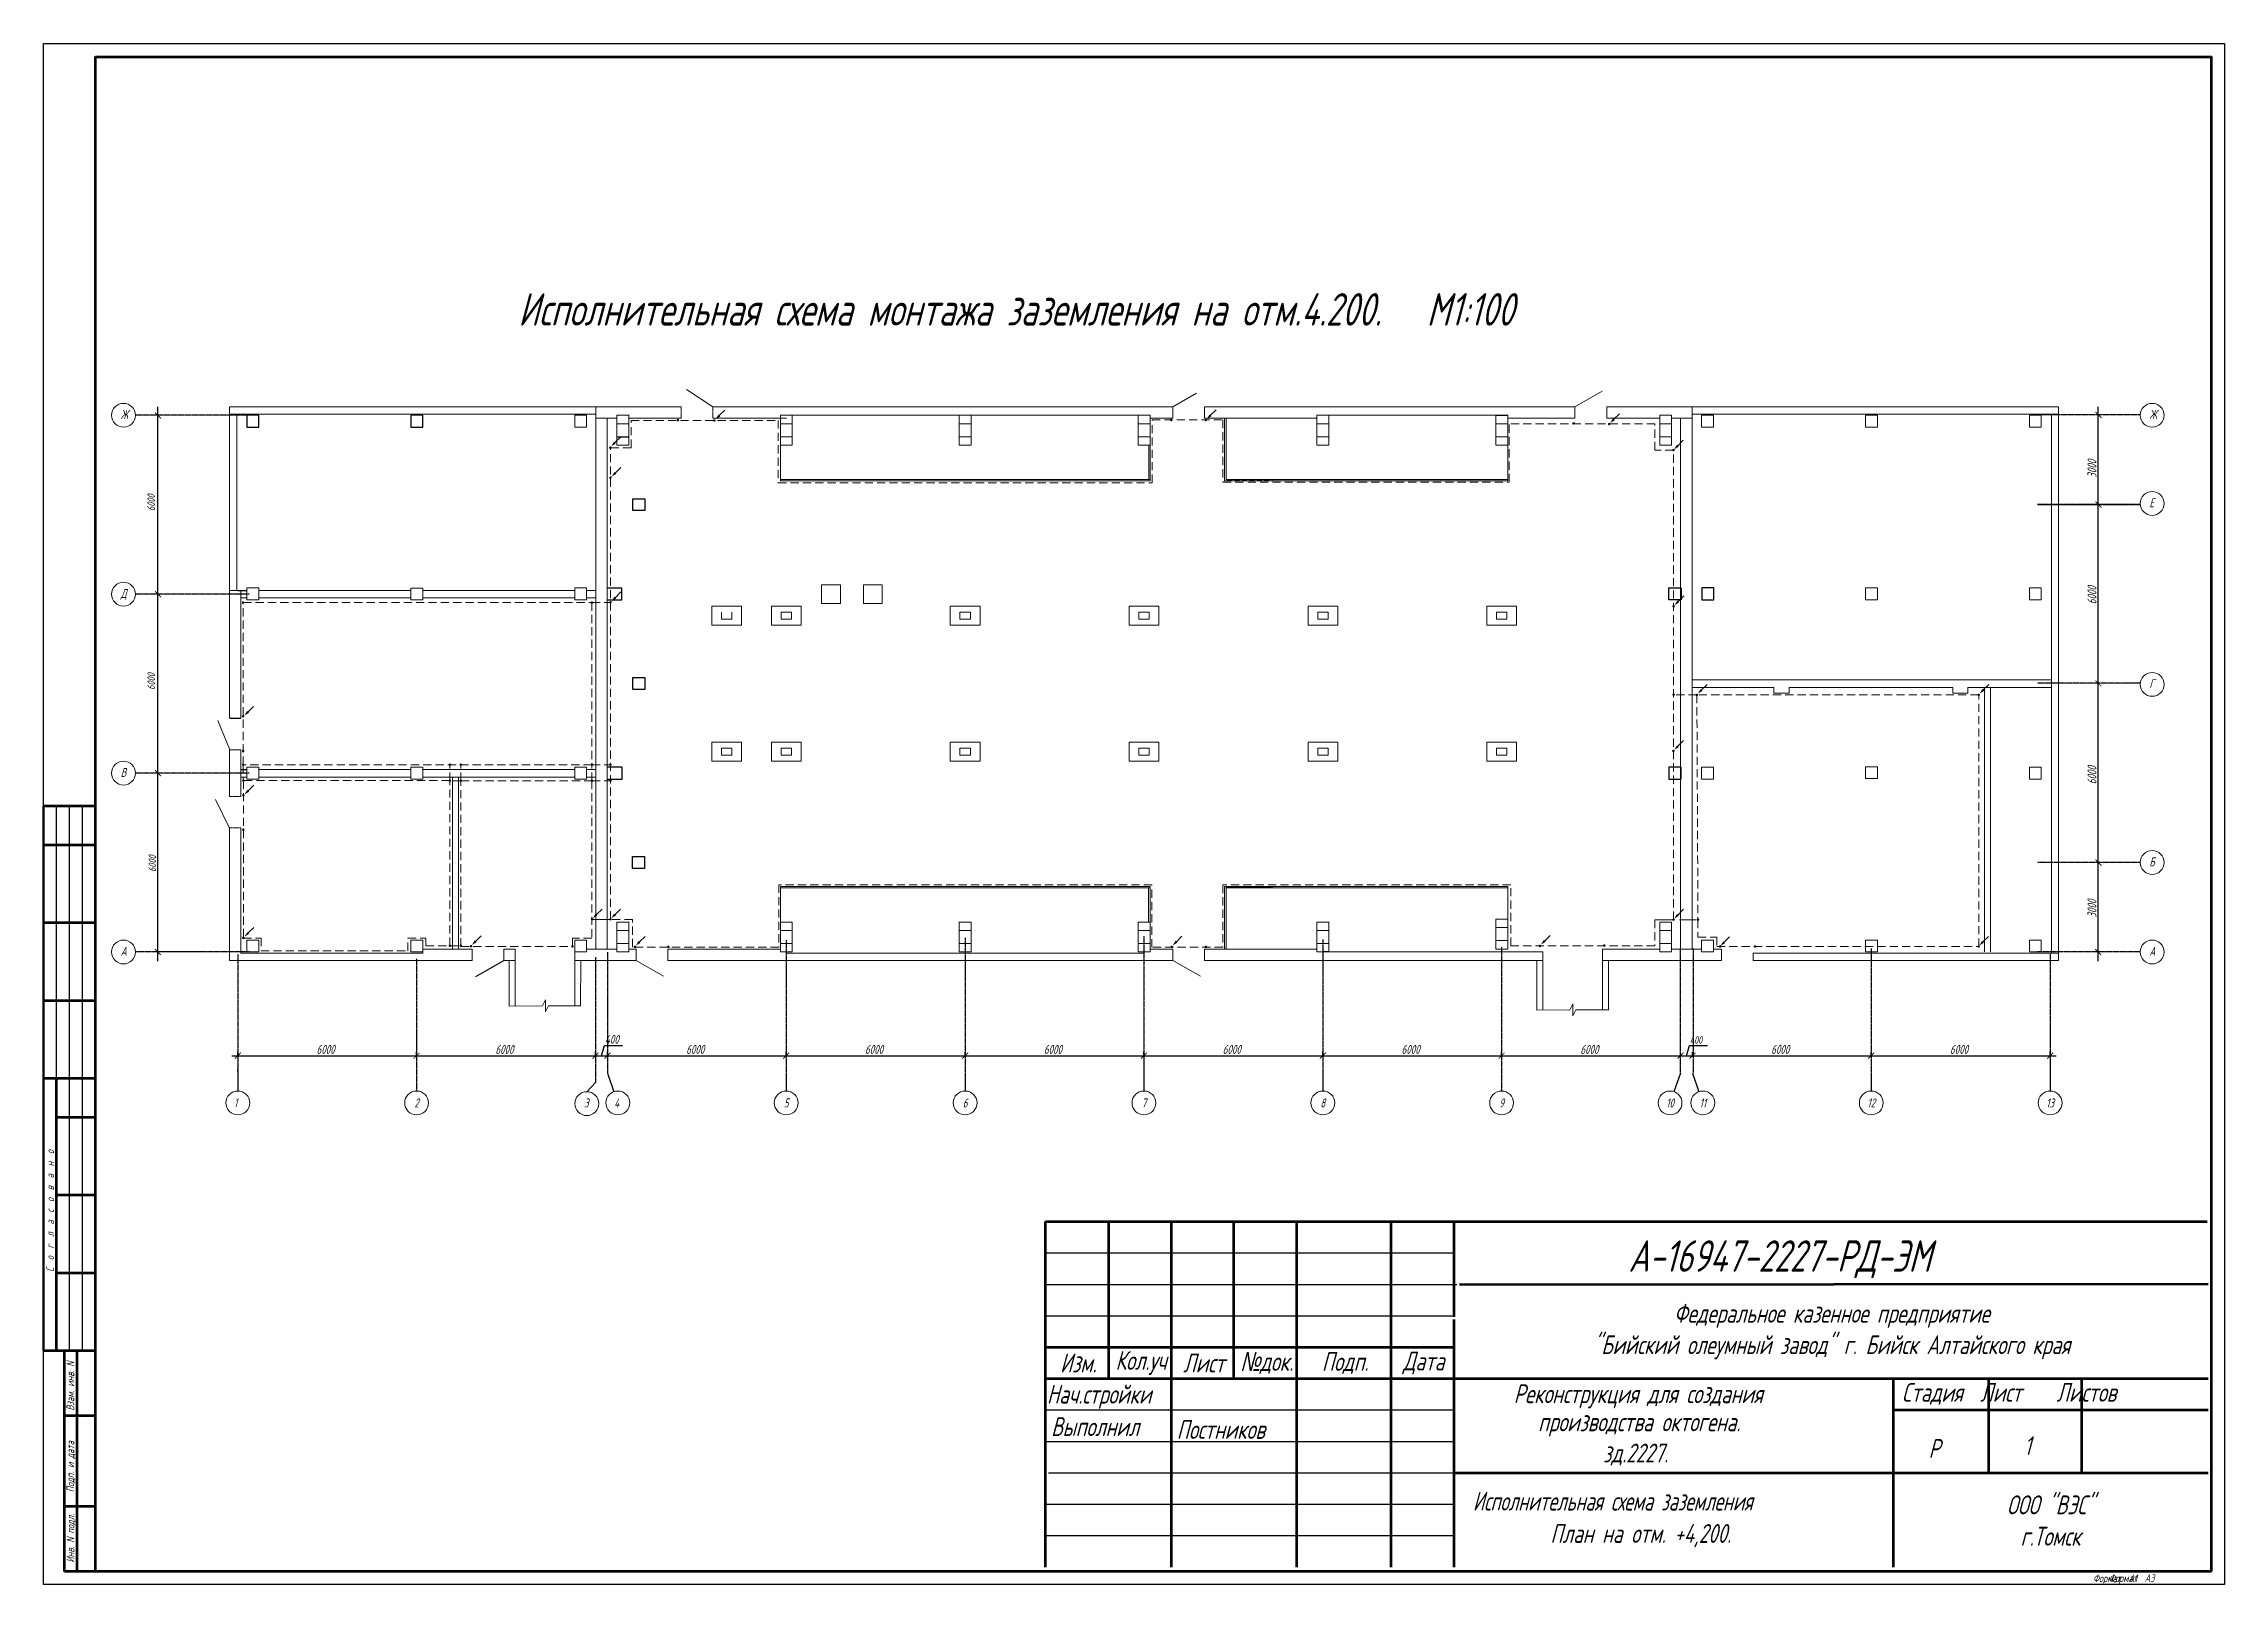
# Model space of a CAD drawing. Header units: millimetres. Extents: x -14296 to 10264, y -13087 to -5602.
# Drawn here: x -7106 to -6265, y -8761 to -8167 of the extents above; entities that cross this region are included whole.
import ezdxf
from ezdxf.enums import TextEntityAlignment as Align

# ---------------------------------------------------------------- set-up
doc = ezdxf.new("R2010")
doc.units = ezdxf.units.MM
for name, pattern in [('CENTER2', [1.125, 0.75, -0.125, 0.125, -0.125]), ('DURCHG', [0]), ('gost6', [12, 8, -1.5, 1, -1.5]), ('HIDDEN', [9.525, 6.35, -3.175]), ('HIDDEN2', [4.7625, 3.175, -1.5875])]:
    doc.linetypes.add(name, pattern=pattern)
for name, color, linetype, lineweight in [('1', 4, 'Continuous', 15), ('Заземление (Сущ)', 6, 'gost6', 25), ('зд осн', 7, 'Continuous', 30), ('КаБель силовой (Вновь)', 1, 'Continuous', 15), ('основной', 3, 'Continuous', 15), ('стена', 7, 'Continuous', 18), ('строит', 7, 'Continuous', 30), ('Строительный', 251, 'Continuous', 13), ('Текст', 7, 'Continuous', 20)]:
    doc.layers.add(name, color=color, linetype=linetype, lineweight=lineweight)
for name, color, linetype in [('osnovnoy shtamp', 7, 'Continuous'), ('НОВЫЙ', 7, 'Continuous'), ('орудован', 7, 'Continuous'), ('Размеры', 5, 'Continuous')]:
    doc.layers.add(name, color=color, linetype=linetype)
doc.styles.add('GOST 2.304', font='CS_Gost2304.shx', dxfattribs={"width": 0.9, "height": 300})
doc.styles.add('Simplex', font='simplex.shx', dxfattribs={"width": 0.7, "oblique": 15})
doc.linetypes.add('ограждение1', pattern='A,0.25,-0.1,[133,ltypeshp.shx,S=0.1,R=0,X=-0.1,Y=0],-0.1,1', length=1.45)

msp = doc.modelspace()

# ---------------------------------------------------------------- texts
at = {"color": 0, "lineweight": 20, "style": 'Simplex', "oblique": 15, "width": 0.7}
for s, p in [('Ж', (-7076.27998, -8311.50777)), ('Ж', (-6293.94864, -8311.50777)), ('Е', (-6293.94864, -8345.4816)), ('Д', (-7076.27998, -8380.479)), ('Г', (-6293.94864, -8415.24959)), ('В', (-7076.27998, -8449.45023)), ('Б', (-6293.94864, -8483.92839)), ('А', (-7076.27998, -8518.42146)), ('А', (-6293.94864, -8518.42146)), ('3', (-6897.62132, -8576.89188)), ('4', (-6885.98268, -8576.89188))]:
    msp.add_text(s, height=3.44856, dxfattribs=at).set_placement(p)
for s, height, p in [('1', 3.44856, (-7031.98079, -8575.06317)), ('2', 3.44856, (-6962.16654, -8575.1448)), ('5', 3.44856, (-6819.62599, -8575.1448)), ('6', 3.44856, (-6750.65476, -8575.1448)), ('7', 3.44856, (-6681.68353, -8575.1448)), ('8', 3.44856, (-6612.7123, -8575.1448)), ('9', 3.44856, (-6543.74107, -8575.1448)), ('10', 3.448562, (-6478.79316, -8575.1448)), ('11', 3.448562, (-6466.14843, -8575.1448)), ('12', 3.448562, (-6401.20052, -8575.1448)), ('13', 3.448562, (-6332.22929, -8575.1448))]:
    msp.add_text(s, height=height, dxfattribs=at).set_placement(p, align=Align.MIDDLE_CENTER)
at = {"color": 0, "lineweight": 20, "ltscale": 0.02, "style": 'Simplex', "oblique": 15, "width": 0.7}
msp.add_text('С  о  г  л  а  с  о  в  а  н  о', height=3, rotation=90, dxfattribs=at).set_placement((-7102.01202, -8640.27427))
at = {"lineweight": 35, "style": 'Simplex', "oblique": 15, "width": 0.7}
msp.add_text('А-16947-2227-РД-ЭМ', height=12.1072839, dxfattribs=at).set_placement((-6436.51284, -8640.221), align=Align.CENTER)
at = {"color": 0, "lineweight": 20, "ltscale": 0.02, "style": 'Simplex', "oblique": 15, "width": 0.7}
for s, p in [('Взам. инв. N', (-7094.21307, -8684.3296)), ('Подп. и дата', (-7094.21307, -8715.39294)), ('Инв. N подл.', (-7094.16083, -8742.99655))]:
    msp.add_text(s, height=3, rotation=90, dxfattribs=at).set_placement(p, align=Align.CENTER)
at = {"lineweight": 20, "style": 'Simplex', "oblique": 15}
for s, height, width, p in [('Реконструкция для создания', 7.2643703, 0.7, (-6539.08587, -8690.898)), ('Стадия  Лист    Листов', 7.2643703, 0.7, (-6389.37758, -8690.34606)), ('производства октогена.', 7.2643703, 0.7, (-6529.67493, -8701.75124)), ('1', 7.26437, 0.7, (-6342.26376, -8710.90817)), ('зд.2227.', 7.26437, 0.7, (-6504.63102, -8713.76459)), ('Р', 7.26437, 0.7, (-6379.08225, -8711.97838)), ('Исполнительная схема заземления', 7.2643703, 0.65, (-6554.81835, -8732.30003)), ('План на отм. +4,200.', 7.2643703, 0.7, (-6524.94383, -8744.76636))]:
    msp.add_text(s, height=height, dxfattribs=dict(at, width=width)).set_placement(p)
at = {"color": 0, "lineweight": 20, "style": 'Simplex', "oblique": 15, "width": 0.7}
for s, p in [('Формат  А1', (-6307.16083, -8759.94196)), ('Формат  А3', (-6300.75298, -8759.8561))]:
    msp.add_text(s, height=3, dxfattribs=at).set_placement(p, align=Align.CENTER)
at = {"color": 0, "lineweight": 20, "char_height": 2.873801, "attachment_point": 5, "rotation": 90, "style": 'Simplex'}
for insert in [(-7064.54501, -8343.7491), (-7064.54501, -8412.69731), (-7064.10671, -8482.92341)]:
    msp.add_mtext('6000', dxfattribs=dict(at, insert=insert))
at = {"layer": 'Размеры', "color": 0, "lineweight": 20, "style": 'Simplex', "oblique": 15, "width": 0.7}
for s, p in [('3000', (-6314.36875, -8334.1248)), ('6000', (-6314.36875, -8382.90265)), ('6000', (-6314.36875, -8452.29611)), ('3000', (-6314.36875, -8503.70652))]:
    msp.add_text(s, height=3.448562, rotation=90, dxfattribs=at).set_placement(p)
for s, p in [('6000', (-7000.78515, -8556.24095)), ('6000', (-6931.81392, -8556.24095)), ('400', (-6889.54869, -8552.33258)), ('6000', (-6858.2446, -8556.24095)), ('6000', (-6789.27337, -8556.24095)), ('6000', (-6720.30214, -8556.24095)), ('6000', (-6651.33091, -8556.24095)), ('6000', (-6582.35968, -8556.24095)), ('6000', (-6513.38845, -8556.24095)), ('6000', (-6439.81913, -8556.24095)), ('6000', (-6370.8479, -8556.24095))]:
    msp.add_text(s, height=3.448562, dxfattribs=at).set_placement(p)
at = {"layer": 'Размеры', "color": 0, "style": 'GOST 2.304', "oblique": 10, "width": 0.9}
msp.add_text('400', height=2.873801, dxfattribs=at).set_placement((-6471.12322, -8552.33258))
at = {"layer": 'строит', "lineweight": 35, "style": 'Simplex', "oblique": 15, "width": 0.7}
msp.add_text('Исполнительная схема монтажа заземления на отм.4.200.   М1:100', height=12.523139, dxfattribs=at).set_placement((-6922.99943, -8275.45574))
at = {"layer": 'Текст', "lineweight": 20, "style": 'Simplex'}
for s, insert, char_height, width, attachment_point in [('Федеральное казенное предприятие\\P"Бийский олеумный завод" г. Бийск Алтайского края', (-6416.44149, -8663.29697), 7.2643703, 290.5748126, 5), ('Изм.', (-6707.01631, -8675.40425), 7.26437, 24.2145677, 5), ('Кол.уч', (-6682.80174, -8675.40425), 7.26437, 24.2145677, 5), ('Лист', (-6658.58717, -8675.40425), 7.26437, 24.2145677, 5), ('{\\fArial|b0|i0|c204|p34;\\W0.7;№\\Fsimplex|c204;док.}', (-6634.3726, -8675.40425), 7.2643703, 24.2145677, 5), ('Подп.', (-6604.10439, -8675.40425), 7.26437, 36.3218516, 5), ('{\\W0.7;Дата}', (-6573.83618, -8675.40425), 7.2643703, 24.2145677, 5), ('Нач.стройки', (-6719.09514, -8688.42309), 7.2643703, 43.5862219, 4), ('Выполнил', (-6717.47558, -8699.94097), 7.26437, 43.5862219, 4), ('Постников', (-6669.04645, -8701.03291), 7.26437, 43.5862219, 4), ('{\\C7;ООО "ВЭС"\\Pг.Томск}', (-6332.06345, -8736.15627), 7.2643703, 121.0728386, 5)]:
    msp.add_mtext(s, dxfattribs=dict(at, insert=insert, char_height=char_height, width=width, attachment_point=attachment_point))

# ---------------------------------------------------------------- hatches: boundary and pattern name
at = {"layer": 'Заземление (Сущ)', "lineweight": 30, "true_color": 0xed1f24}
for points in [[(-6860.90937, -8311.90929, 1), (-6861.90937, -8311.90929, 1)], [(-6846.85068, -8312.02478, 1), (-6847.85068, -8312.02478, 1)], [(-6670.59948, -8311.8494, 1), (-6671.59948, -8311.8494, 1)], [(-6657.31124, -8311.87806, 1), (-6658.31124, -8311.87806, 1)], [(-6515.45781, -8313.16192, 1), (-6516.45781, -8313.16192, 1)], [(-6501.77005, -8313.4092, 1), (-6502.77005, -8313.4092, 1)], [(-6886.95147, -8322.50715, 1), (-6887.95147, -8322.50715, 1)], [(-6476.984, -8323.44225, 1), (-6477.984, -8323.44225, 1)], [(-6886.88938, -8334.07083, 1), (-6887.88938, -8334.07083, 1)], [(-7028.58188, -8382.21786, 1), (-7029.58188, -8382.21786, 1)], [(-6894.0933, -8382.23451, 1), (-6895.0933, -8382.23451, 1)], [(-6886.88507, -8382.11932, 1), (-6887.88507, -8382.11932, 1)], [(-6476.91649, -8383.65437, 1), (-6477.91649, -8383.65437, 1)], [(-6476.9072, -8417.7695, 1), (-6477.9072, -8417.7695, 1)], [(-6467.97495, -8417.84742, 1), (-6468.97495, -8417.84742, 1)], [(-6359.26879, -8417.79938, 1), (-6360.26879, -8417.79938, 1)], [(-7028.60837, -8426.06344, 1), (-7029.60837, -8426.06344, 1)], [(-7028.58465, -8439.47229, 1), (-7029.58465, -8439.47229, 1)], [(-6477.00658, -8439.43432, 1), (-6478.00658, -8439.43432, 1)], [(-7028.56752, -8444.75282, 1), (-7029.56752, -8444.75282, 1)], [(-7028.502, -8450.89951, 1), (-7029.502, -8450.89951, 1)], [(-6948.83587, -8444.74181, 1), (-6949.83587, -8444.74181, 1)], [(-6948.8308, -8450.86134, 1), (-6949.8308, -8450.86134, 1)], [(-6944.64943, -8444.74181, 1), (-6945.64943, -8444.74181, 1)], [(-6944.62926, -8450.94211, 1), (-6945.62926, -8450.94211, 1)], [(-6894.08948, -8450.93347, 1), (-6895.08948, -8450.93347, 1)], [(-6894.04785, -8444.73519, 1), (-6895.04785, -8444.73519, 1)], [(-6886.92091, -8444.75975, 1), (-6887.92091, -8444.75975, 1)], [(-6886.91066, -8450.91212, 1), (-6887.91066, -8450.91212, 1)], [(-7028.48141, -8456.57869, 1), (-7029.48141, -8456.57869, 1)], [(-7028.52759, -8469.80242, 1), (-7029.52759, -8469.80242, 1)], [(-6894.01835, -8504.31156, 1), (-6895.01835, -8504.31156, 1)], [(-6886.88476, -8504.33462, 1), (-6887.88476, -8504.33462, 1)], [(-6476.93978, -8504.45699, 1), (-6477.93978, -8504.45699, 1)], [(-6467.5128, -8504.50419, 1), (-6468.5128, -8504.50419, 1)], [(-7028.51714, -8511.52493, 1), (-7029.51714, -8511.52493, 1)], [(-6948.84726, -8514.53257, 1), (-6949.84726, -8514.53257, 1)], [(-6944.60201, -8514.54681, 1), (-6945.60201, -8514.54681, 1)], [(-6940.66324, -8514.71063, 1), (-6941.66324, -8514.71063, 1)], [(-6901.57146, -8514.82387, 1), (-6902.57146, -8514.82387, 1)], [(-6877.46394, -8514.99663, 1), (-6878.46394, -8514.99663, 1)], [(-6864.56859, -8514.98498, 1), (-6865.56859, -8514.98498, 1)], [(-6670.46264, -8514.97636, 1), (-6671.46264, -8514.97636, 1)], [(-6657.30441, -8515.00229, 1), (-6658.30441, -8515.00229, 1)], [(-6528.4687, -8514.62239, 1), (-6529.4687, -8514.62239, 1)], [(-6503.68221, -8514.43957, 1), (-6504.68221, -8514.43957, 1)], [(-6458.98038, -8514.79521, 1), (-6459.98038, -8514.79521, 1)], [(-6445.52787, -8514.82231, 1), (-6446.52787, -8514.82231, 1)], [(-6359.29628, -8514.84312, 1), (-6360.29628, -8514.84312, 1)]]:
    msp.add_hatch(color=240, dxfattribs=at).paths.add_polyline_path(points)

# ---------------------------------------------------------------- linework, layer by layer
at = {"color": 0, "lineweight": 60}
for p, q in [((-7086.01955, -8755.75232), (-7086.01955, -8171.75232)), ((-7086.01955, -8171.83603), (-6270.01955, -8171.83603)), ((-7086.01955, -8755.75232), (-7086.01955, -8171.83603)), ((-6270.01955, -8755.75232), (-6270.01955, -8171.75232)), ((-6270.01955, -8755.75232), (-6270.01955, -8171.83603)), ((-6719.60938, -8620.88116), (-6271.63988, -8620.88116)), ((-6719.60938, -8754.06128), (-6719.60938, -8620.88116)), ((-6695.39481, -8620.88116), (-6695.39481, -8681.41758)), ((-6671.18024, -8620.88116), (-6671.18024, -8754.06128)), ((-6646.96568, -8681.41758), (-6646.96568, -8620.88116)), ((-6622.75111, -8754.06128), (-6622.75111, -8620.88116)), ((-6586.42926, -8620.88116), (-6586.42926, -8754.06128)), ((-6562.21469, -8620.88116), (-6562.21469, -8657.66642)), ((-6560.04195, -8645.09573), (-6271.25678, -8644.83872)), ((-6562.21469, -8658.58515), (-6562.21469, -8754.06128)), ((-6719.60938, -8669.3103), (-6562.38459, -8669.3103)), ((-6719.60938, -8681.41758), (-6271.25678, -8681.41758)), ((-6392.71272, -8681.41758), (-6392.71272, -8754.06128)), ((-6355.88163, -8717.73943), (-6355.88163, -8681.41758)), ((-6320.06901, -8681.41758), (-6320.06901, -8717.73943)), ((-6392.74113, -8693.52486), (-6271.25678, -8693.52486)), ((-6562.21469, -8717.73943), (-6271.25678, -8717.73943)), ((-6270.01955, -8755.75232), (-7086.01955, -8755.75232))]:
    msp.add_line(p, q, dxfattribs=at)
at = {"color": 0, "lineweight": 25}
for p, q in [((-7061.95859, -8382.61381), (-7061.95859, -8306.74546)), ((-6313.64215, -8382.61381), (-6313.64215, -8306.74546)), ((-7061.95859, -8451.56203), (-7061.95859, -8375.69368)), ((-6313.64215, -8451.56203), (-6313.64215, -8375.69368)), ((-7061.95859, -8520.53326), (-7061.95859, -8444.66491)), ((-6313.67336, -8520.53326), (-6313.67336, -8444.66491))]:
    msp.add_line(p, q, dxfattribs=at)
at = {"color": 0, "linetype": 'CENTER2', "ltscale": 0.5}
for p, q in [((-7026.73529, -8310.03993), (-7070.60501, -8310.03993)), ((-6297.44238, -8309.90405), (-6337.10462, -8309.90405)), ((-6297.33967, -8344.39713), (-6337.10462, -8344.39713)), ((-6297.43576, -8344.51808), (-6337.10462, -8344.51808)), ((-7026.73529, -8379.01116), (-7070.60501, -8379.01116))]:
    msp.add_line(p, q, dxfattribs=at)
at = {"color": 0}
for p, q in [((-7023.04726, -8310.05257), (-7027.64535, -8310.05257)), ((-7027.64535, -8310.05257), (-7027.64535, -8314.65065)), ((-7027.64535, -8314.65065), (-7023.04726, -8314.65065)), ((-7023.04726, -8314.65065), (-7023.04726, -8310.05257)), ((-6959.82364, -8310.05257), (-6964.42172, -8310.05257)), ((-6964.42172, -8310.05257), (-6964.42172, -8314.65065)), ((-6964.42172, -8314.65065), (-6959.82364, -8314.65065)), ((-6959.82364, -8314.65065), (-6959.82364, -8310.05257)), ((-6719.60938, -8632.98844), (-6562.38459, -8632.98844)), ((-6695.39481, -8669.3103), (-6646.96568, -8669.3103)), ((-6695.39481, -8669.3103), (-6695.39481, -8669.3103)), ((-6719.60938, -8693.52486), (-6562.38459, -8693.52486)), ((-6719.60938, -8705.63215), (-6562.38459, -8705.63215)), ((-6719.60938, -8729.84671), (-6561.92497, -8729.84671)), ((-6719.60938, -8741.954), (-6561.92497, -8741.954)), ((-6392.71272, -8754.06128), (-6392.71272, -8754.06128))]:
    msp.add_line(p, q, dxfattribs=at)
at = {"color": 0, "ltscale": 100}
msp.add_line((-7031.09391, -8377.57426), (-7027.64535, -8377.57426), dxfattribs=at)
for p, q in [((-7034.25383, -8426.82379), (-7029.95241, -8426.8172)), ((-6632.09534, -8492.23893), (-6650.02786, -8492.23893)), ((-6695.51587, -8669.14146), (-6695.51587, -8669.14146))]:
    msp.add_line(p, q)
at = {"color": 0, "lineweight": 50}
msp.add_line((-7106.01955, -8460.75232), (-7106.01955, -8670.75232), dxfattribs=at)
at = {"color": 0, "lineweight": -3}
for p, q in [((-7101.01955, -8565.75232), (-7101.01955, -8460.75232)), ((-6719.60938, -8645.09573), (-6561.03824, -8645.09573)), ((-6719.60938, -8657.20301), (-6561.92497, -8657.20301)), ((-7086.01955, -8670.75232), (-7098.01955, -8670.75232)), ((-7086.01955, -8670.75232), (-7098.01955, -8670.75232)), ((-7086.01955, -8670.75232), (-7098.01955, -8670.75232)), ((-6718.54872, -8717.73943), (-6561.45584, -8717.73943))]:
    msp.add_line(p, q, dxfattribs=at)
at = {"color": 0}
msp.add_lwpolyline([(-6265.01955, -8760.75232), (-7106.01955, -8760.75232), (-7106.01955, -8166.75232), (-6265.01955, -8166.75232), (-6265.01955, -8760.75232)], dxfattribs=at)
at = {"color": 0, "linetype": 'ByBlock', "const_width": 0.34486}
for points in [[(-6613.86182, -8558.08018), (-6611.56278, -8555.78114)], [(-6611.56278, -8555.78114), (-6613.86182, -8558.08018)]]:
    msp.add_lwpolyline(points, dxfattribs=at)
at = {"layer": '1', "color": 0}
for p, q in [((-6848.32015, -8383.60924), (-6848.32015, -8390.96617)), ((-6836.82494, -8383.60924), (-6848.32015, -8383.60924)), ((-6836.82494, -8383.60924), (-6836.82494, -8390.96617)), ((-6825.32974, -8383.60924), (-6825.32974, -8390.96617)), ((-6813.83453, -8383.60924), (-6825.32974, -8383.60924)), ((-6813.83453, -8383.60924), (-6813.83453, -8390.96617)), ((-6756.35851, -8383.60924), (-6756.35851, -8390.96617)), ((-6744.8633, -8383.60924), (-6756.35851, -8383.60924)), ((-6744.8633, -8383.60924), (-6744.8633, -8390.96617)), ((-6687.38727, -8383.60924), (-6687.38727, -8390.96617)), ((-6675.89207, -8383.60924), (-6687.38727, -8383.60924)), ((-6675.89207, -8383.60924), (-6675.89207, -8390.96617)), ((-6618.41604, -8383.60924), (-6618.41604, -8390.96617)), ((-6606.92084, -8383.60924), (-6618.41604, -8383.60924)), ((-6606.92084, -8383.60924), (-6606.92084, -8390.96617)), ((-6549.44481, -8383.60924), (-6549.44481, -8390.96617)), ((-6537.94961, -8383.60924), (-6549.44481, -8383.60924)), ((-6537.94961, -8383.60924), (-6537.94961, -8390.96617)), ((-6836.82494, -8390.96617), (-6848.32015, -8390.96617)), ((-6844.5842, -8385.90715), (-6844.5842, -8388.666)), ((-6840.61836, -8388.666), (-6844.5842, -8388.666)), ((-6840.56088, -8388.666), (-6843.95197, -8388.666)), ((-6840.56088, -8385.90715), (-6840.56088, -8388.666)), ((-6813.83453, -8390.96617), (-6825.32974, -8390.96617)), ((-6821.59379, -8385.90828), (-6818.20271, -8385.90828)), ((-6821.59379, -8385.90828), (-6821.59379, -8388.66713)), ((-6817.62795, -8388.66713), (-6821.59379, -8388.66713)), ((-6817.57047, -8385.90828), (-6821.53632, -8385.90828)), ((-6817.57047, -8388.66713), (-6820.96156, -8388.66713)), ((-6817.57047, -8385.90828), (-6817.57047, -8388.66713)), ((-6744.8633, -8390.96617), (-6756.35851, -8390.96617)), ((-6752.62256, -8385.90828), (-6749.23148, -8385.90828)), ((-6752.62256, -8385.90828), (-6752.62256, -8388.66713)), ((-6748.65672, -8388.66713), (-6752.62256, -8388.66713)), ((-6748.59924, -8385.90828), (-6752.56509, -8385.90828)), ((-6748.59924, -8388.66713), (-6751.99033, -8388.66713)), ((-6748.59924, -8385.90828), (-6748.59924, -8388.66713)), ((-6675.89207, -8390.96617), (-6687.38727, -8390.96617)), ((-6683.65133, -8385.90828), (-6680.26025, -8385.90828)), ((-6683.65133, -8385.90828), (-6683.65133, -8388.66713)), ((-6679.68549, -8388.66713), (-6683.65133, -8388.66713)), ((-6679.62801, -8385.90828), (-6683.59386, -8385.90828)), ((-6679.62801, -8388.66713), (-6683.0191, -8388.66713)), ((-6679.62801, -8385.90828), (-6679.62801, -8388.66713)), ((-6606.92084, -8390.96617), (-6618.41604, -8390.96617)), ((-6614.6801, -8385.90828), (-6611.28902, -8385.90828)), ((-6614.6801, -8385.90828), (-6614.6801, -8388.66713)), ((-6610.71426, -8388.66713), (-6614.6801, -8388.66713)), ((-6610.65678, -8385.90828), (-6614.62263, -8385.90828)), ((-6610.65678, -8388.66713), (-6614.04786, -8388.66713)), ((-6610.65678, -8385.90828), (-6610.65678, -8388.66713)), ((-6537.94961, -8390.96617), (-6549.44481, -8390.96617)), ((-6545.70887, -8385.90828), (-6542.31778, -8385.90828)), ((-6545.70887, -8385.90828), (-6545.70887, -8388.66713)), ((-6541.74302, -8388.66713), (-6545.70887, -8388.66713)), ((-6541.68555, -8385.90828), (-6545.65139, -8385.90828)), ((-6541.68555, -8388.66713), (-6545.07663, -8388.66713)), ((-6541.68555, -8385.90828), (-6541.68555, -8388.66713)), ((-6848.32015, -8443.38431), (-6848.32015, -8436.02738)), ((-6836.82494, -8436.02738), (-6848.32015, -8436.02738)), ((-6848.32015, -8443.38431), (-6848.32015, -8436.02738)), ((-6836.82494, -8436.02738), (-6848.32015, -8436.02738)), ((-6836.82494, -8443.38431), (-6848.32015, -8443.38431)), ((-6836.82494, -8443.38431), (-6848.32015, -8443.38431)), ((-6844.5842, -8441.08527), (-6844.5842, -8438.32642)), ((-6840.61836, -8438.32642), (-6844.5842, -8438.32642)), ((-6844.5842, -8441.08527), (-6844.5842, -8438.32642)), ((-6840.61836, -8438.32642), (-6844.5842, -8438.32642)), ((-6844.5842, -8441.08527), (-6841.19312, -8441.08527)), ((-6844.5842, -8441.08527), (-6841.19312, -8441.08527)), ((-6840.56088, -8441.08527), (-6844.52673, -8441.08527)), ((-6840.56088, -8441.08527), (-6844.52673, -8441.08527)), ((-6840.56088, -8438.32642), (-6843.95197, -8438.32642)), ((-6840.56088, -8438.32642), (-6843.95197, -8438.32642)), ((-6840.56088, -8441.08527), (-6840.56088, -8438.32642)), ((-6840.56088, -8441.08527), (-6840.56088, -8438.32642)), ((-6836.82494, -8443.38431), (-6836.82494, -8436.02738)), ((-6836.82494, -8443.38431), (-6836.82494, -8436.02738)), ((-6825.32974, -8443.38431), (-6825.32974, -8436.02738)), ((-6813.83453, -8436.02738), (-6825.32974, -8436.02738)), ((-6813.83453, -8443.38431), (-6825.32974, -8443.38431)), ((-6821.59379, -8441.08527), (-6821.59379, -8438.32642)), ((-6817.62795, -8438.32642), (-6821.59379, -8438.32642)), ((-6821.59379, -8441.08527), (-6818.20271, -8441.08527)), ((-6817.57047, -8441.08527), (-6821.53632, -8441.08527)), ((-6817.57047, -8438.32642), (-6820.96156, -8438.32642)), ((-6817.57047, -8441.08527), (-6817.57047, -8438.32642)), ((-6813.83453, -8443.38431), (-6813.83453, -8436.02738)), ((-6756.35851, -8443.38431), (-6756.35851, -8436.02738)), ((-6744.8633, -8436.02738), (-6756.35851, -8436.02738)), ((-6744.8633, -8443.38431), (-6756.35851, -8443.38431)), ((-6752.62256, -8441.08527), (-6752.62256, -8438.32642)), ((-6748.65672, -8438.32642), (-6752.62256, -8438.32642)), ((-6752.62256, -8441.08527), (-6749.23148, -8441.08527)), ((-6748.59924, -8441.08527), (-6752.56509, -8441.08527)), ((-6748.59924, -8438.32642), (-6751.99033, -8438.32642)), ((-6748.59924, -8441.08527), (-6748.59924, -8438.32642)), ((-6744.8633, -8443.38431), (-6744.8633, -8436.02738)), ((-6687.38727, -8443.38431), (-6687.38727, -8436.02738)), ((-6675.89207, -8436.02738), (-6687.38727, -8436.02738)), ((-6675.89207, -8443.38431), (-6687.38727, -8443.38431)), ((-6683.65133, -8441.08527), (-6683.65133, -8438.32642)), ((-6679.68549, -8438.32642), (-6683.65133, -8438.32642)), ((-6683.65133, -8441.08527), (-6680.26025, -8441.08527)), ((-6679.62801, -8441.08527), (-6683.59386, -8441.08527)), ((-6679.62801, -8438.32642), (-6683.0191, -8438.32642)), ((-6679.62801, -8441.08527), (-6679.62801, -8438.32642)), ((-6675.89207, -8443.38431), (-6675.89207, -8436.02738)), ((-6618.41604, -8443.38431), (-6618.41604, -8436.02738)), ((-6606.92084, -8436.02738), (-6618.41604, -8436.02738)), ((-6606.92084, -8443.38431), (-6618.41604, -8443.38431)), ((-6614.6801, -8441.08527), (-6614.6801, -8438.32642)), ((-6610.71426, -8438.32642), (-6614.6801, -8438.32642)), ((-6614.6801, -8441.08527), (-6611.28902, -8441.08527)), ((-6610.65678, -8441.08527), (-6614.62263, -8441.08527)), ((-6610.65678, -8438.32642), (-6614.04786, -8438.32642)), ((-6610.65678, -8441.08527), (-6610.65678, -8438.32642)), ((-6606.92084, -8443.38431), (-6606.92084, -8436.02738)), ((-6549.44481, -8443.38431), (-6549.44481, -8436.02738)), ((-6537.94961, -8436.02738), (-6549.44481, -8436.02738)), ((-6537.94961, -8443.38431), (-6549.44481, -8443.38431)), ((-6545.70887, -8441.08527), (-6545.70887, -8438.32642)), ((-6541.74302, -8438.32642), (-6545.70887, -8438.32642)), ((-6545.70887, -8441.08527), (-6542.31778, -8441.08527)), ((-6541.68555, -8441.08527), (-6545.65139, -8441.08527)), ((-6541.68555, -8438.32642), (-6545.07663, -8438.32642)), ((-6541.68555, -8441.08527), (-6541.68555, -8438.32642)), ((-6537.94961, -8443.38431), (-6537.94961, -8436.02738))]:
    msp.add_line(p, q, dxfattribs=at)
at = {"layer": 'osnovnoy shtamp', "color": 0}
msp.add_line((-6896.54442, -8570.82595), (-6893.15145, -8567.25647), dxfattribs=at)
at = {"layer": 'зд осн', "color": 0, "lineweight": 53, "ltscale": 0.02}
for p, q in [((-7086.01955, -8460.75232), (-7106.01955, -8460.75232)), ((-7086.01955, -8475.75232), (-7106.01955, -8475.75232)), ((-7086.01955, -8505.75232), (-7106.01955, -8505.75232)), ((-7086.01955, -8535.75232), (-7106.01955, -8535.75232)), ((-7086.01955, -8565.75232), (-7106.01955, -8565.75232)), ((-7101.01955, -8670.75232), (-7101.01955, -8565.75232)), ((-7086.01955, -8580.75232), (-7101.01955, -8580.75232)), ((-7086.01955, -8610.75232), (-7101.01955, -8610.75232)), ((-7086.01955, -8640.75232), (-7101.01955, -8640.75232)), ((-7086.01955, -8670.75232), (-7106.01955, -8670.75232))]:
    msp.add_line(p, q, dxfattribs=at)
at = {"layer": 'зд осн', "color": 0, "lineweight": -3, "ltscale": 0.02}
for p, q in [((-7096.01955, -8670.75232), (-7096.01955, -8460.75232)), ((-7091.01955, -8670.75232), (-7091.01955, -8460.75232))]:
    msp.add_line(p, q, dxfattribs=at)
at = {"layer": 'КаБель силовой (Вновь)'}
for p, q in [((-6845.45188, -8310.14913), (-6843.33056, -8308.02781)), ((-6656.01556, -8310.04788), (-6653.89424, -8307.92656)), ((-6500.45511, -8311.58554), (-6498.33379, -8309.46422)), ((-6885.6882, -8320.58167), (-6883.56688, -8318.46035)), ((-6475.81155, -8321.78649), (-6473.69023, -8319.66517)), ((-6885.48866, -8332.2318), (-6883.36734, -8330.11048)), ((-6885.5215, -8380.27663), (-6883.40018, -8378.15531)), ((-6475.63884, -8381.82678), (-6473.51752, -8379.70546)), ((-6466.64592, -8415.94599), (-6464.5246, -8413.82467)), ((-6357.99108, -8415.92332), (-6355.86976, -8413.802)), ((-7027.19177, -8424.39151), (-7025.07045, -8422.27019)), ((-6475.73114, -8437.59295), (-6473.60982, -8435.47163)), ((-7027.12722, -8454.79458), (-7025.0059, -8452.67326)), ((-6892.80232, -8502.51144), (-6890.681, -8500.39012)), ((-6885.65676, -8502.51848), (-6883.53544, -8500.39716)), ((-6475.72723, -8502.62234), (-6473.60591, -8500.50102)), ((-7027.09685, -8509.62092), (-7024.97553, -8507.4996)), ((-6939.38888, -8512.82183), (-6937.26756, -8510.70051)), ((-6669.16232, -8512.99308), (-6667.041, -8510.87176)), ((-6527.14515, -8512.67934), (-6525.02383, -8510.55802)), ((-6876.20328, -8513.06211), (-6874.08196, -8510.94079)), ((-6457.93321, -8513.19333), (-6455.81189, -8511.07201)), ((-6358.12319, -8513.04414), (-6356.00187, -8510.92281))]:
    msp.add_line(p, q, dxfattribs=at)
at = {"layer": 'КаБель силовой (Вновь)', "linetype": 'HIDDEN2'}
for p, q in [((-6879.48834, -8322.52871), (-6879.48834, -8312.00924)), ((-6879.48834, -8312.00924), (-6822.71552, -8312.00924)), ((-6822.71552, -8312.00924), (-6822.71552, -8336.02259)), ((-6678.57752, -8336.02259), (-6678.57752, -8311.81634)), ((-6678.57752, -8311.81634), (-6651.20462, -8311.81634)), ((-6651.20462, -8311.81634), (-6651.20462, -8335.79027)), ((-6540.85614, -8335.79027), (-6540.85614, -8313.28828)), ((-6484.60275, -8313.28828), (-6540.85614, -8313.28828)), ((-6484.60275, -8323.44936), (-6484.60275, -8313.28828)), ((-6887.41665, -8504.37117), (-6887.41665, -8322.52871)), ((-6477.46091, -8323.44936), (-6484.60275, -8323.44936)), ((-6477.46091, -8504.53346), (-6477.46091, -8323.44936)), ((-6822.71552, -8336.02259), (-6678.57752, -8336.02259)), ((-6651.20462, -8335.79027), (-6540.85614, -8335.79027)), ((-7029.06482, -8444.76182), (-7029.06482, -8382.22535)), ((-7029.06482, -8382.22535), (-6894.5791, -8382.22535)), ((-6894.5791, -8382.22535), (-6894.5791, -8444.74958)), ((-6359.77404, -8417.84677), (-6468.45561, -8417.84677)), ((-6468.45561, -8417.84677), (-6468.02564, -8504.53346)), ((-6359.77404, -8514.89118), (-6359.77404, -8417.84677)), ((-6894.5791, -8444.74958), (-7029.06482, -8444.76182)), ((-7029.06482, -8444.76182), (-7028.98348, -8450.90314)), ((-6949.34061, -8450.90314), (-7028.98348, -8450.90314)), ((-7028.98348, -8450.90314), (-7028.98348, -8511.57761)), ((-6949.34061, -8514.5709), (-6949.34061, -8450.90314)), ((-6945.14404, -8450.96299), (-6949.34061, -8450.96299)), ((-6945.14404, -8514.84593), (-6945.14404, -8450.96299)), ((-6945.14404, -8450.96299), (-6894.58758, -8450.96299)), ((-6894.58758, -8450.96299), (-6894.58758, -8444.74959)), ((-6894.58758, -8450.96299), (-6894.58758, -8511.68133)), ((-6678.60182, -8491.01481), (-6822.48269, -8491.01481)), ((-6822.48269, -8491.01481), (-6822.48269, -8515.11277)), ((-6678.60182, -8515.12771), (-6678.60182, -8491.01481)), ((-6540.17806, -8491.03692), (-6651.24299, -8491.03692)), ((-6651.24299, -8491.03692), (-6651.24299, -8515.12771)), ((-6540.17806, -8514.54499), (-6540.17806, -8491.03692)), ((-6878.86904, -8504.37117), (-6894.58758, -8504.37117)), ((-6894.58758, -8504.37117), (-6887.41665, -8504.37117)), ((-6878.86904, -8515.11277), (-6878.86904, -8504.37117)), ((-6484.66021, -8504.53346), (-6484.66021, -8514.54499)), ((-6484.66021, -8504.53346), (-6477.46091, -8504.53346)), ((-6468.02564, -8504.53346), (-6468.02564, -8511.2692)), ((-7029.07914, -8511.57761), (-7022.16445, -8511.57761)), ((-7022.16445, -8511.57761), (-7022.16445, -8516.49893)), ((-7022.16445, -8516.49893), (-6965.55423, -8516.49893)), ((-6965.55423, -8516.49893), (-6965.55423, -8511.60181)), ((-6965.55423, -8511.60181), (-6958.61827, -8511.60181)), ((-6958.61827, -8511.60181), (-6958.61827, -8514.5709)), ((-6958.61827, -8514.5709), (-6949.34061, -8514.5709)), ((-6949.34061, -8514.5709), (-6945.14404, -8514.5709)), ((-6945.14404, -8514.84593), (-6902.04385, -8514.84593)), ((-6902.04385, -8514.84593), (-6902.04385, -8511.68133)), ((-6894.58758, -8511.68133), (-6901.89332, -8511.68133)), ((-6822.48269, -8515.11277), (-6878.86904, -8515.11277)), ((-6651.24299, -8515.12771), (-6678.60182, -8515.12771)), ((-6484.66021, -8514.54499), (-6540.17806, -8514.54499)), ((-6468.02564, -8511.2692), (-6460.76698, -8511.2692)), ((-6460.76698, -8511.2692), (-6460.76698, -8514.89118)), ((-6460.76698, -8514.89118), (-6359.77404, -8514.89118))]:
    msp.add_line(p, q, dxfattribs=at)
at = {"layer": 'КаБель силовой (Вновь)', "color": 240, "linetype": 'HIDDEN2', "true_color": 0xed1f24}
for p, q in [((-6879.48834, -8322.52871), (-6887.41665, -8322.52871)), ((-6894.5791, -8382.22535), (-6887.41665, -8382.22535)), ((-6468.45561, -8417.84677), (-6477.46091, -8417.84677)), ((-6949.34061, -8450.96299), (-6949.34061, -8444.75457)), ((-6945.14404, -8450.96299), (-6945.14404, -8444.77594)), ((-6894.58758, -8450.96299), (-6887.41665, -8450.96299)), ((-6894.5791, -8444.74958), (-6887.41665, -8444.74958))]:
    msp.add_line(p, q, dxfattribs=at)
at = {"layer": 'КаБель силовой (Вновь)', "linetype": 'HIDDEN'}
msp.add_line((-6484.66021, -8504.53346), (-6468.02564, -8504.53346), dxfattribs=at)
at = {"layer": 'КаБель силовой (Вновь)'}
for points in [[(-6845.09832, -8310.50268), (-6845.80543, -8309.79557), (-6846.86609, -8311.56334)], [(-6655.66201, -8310.40144), (-6656.36911, -8309.69433), (-6657.42977, -8311.4621)], [(-6500.10155, -8311.93909), (-6500.80866, -8311.23199), (-6501.86932, -8312.99975)], [(-6885.33465, -8320.93523), (-6886.04176, -8320.22812), (-6887.10242, -8321.99589)], [(-6475.458, -8322.14004), (-6476.16511, -8321.43294), (-6477.22577, -8323.2007)], [(-6885.13511, -8332.58536), (-6885.84222, -8331.87825), (-6886.90288, -8333.64602)], [(-6885.16794, -8380.63018), (-6885.87505, -8379.92308), (-6886.93571, -8381.69084)], [(-6475.28529, -8382.18033), (-6475.9924, -8381.47323), (-6477.05306, -8383.24099)], [(-6466.29237, -8416.29954), (-6466.99947, -8415.59243), (-6468.06013, -8417.3602)], [(-6357.63753, -8416.27687), (-6358.34464, -8415.56976), (-6359.4053, -8417.33753)], [(-7026.83822, -8424.74507), (-7027.54532, -8424.03796), (-7028.60598, -8425.80573)], [(-6475.37758, -8437.9465), (-6476.08469, -8437.2394), (-6477.14535, -8439.00716)], [(-7026.77367, -8455.14813), (-7027.48078, -8454.44102), (-7028.54144, -8456.20879)], [(-6892.44877, -8502.86499), (-6893.15587, -8502.15788), (-6894.21653, -8503.92565)], [(-6885.3032, -8502.87204), (-6886.01031, -8502.16493), (-6887.07097, -8503.9327)], [(-6475.37367, -8502.97589), (-6476.08078, -8502.26879), (-6477.14144, -8504.03655)], [(-7026.74329, -8509.97447), (-7027.4504, -8509.26737), (-7028.51106, -8511.03513)], [(-6939.03533, -8513.17538), (-6939.74244, -8512.46827), (-6940.8031, -8514.23604)], [(-6875.84972, -8513.41567), (-6876.55683, -8512.70856), (-6877.61749, -8514.47633)], [(-6668.80877, -8513.34663), (-6669.51588, -8512.63952), (-6670.57654, -8514.40729)], [(-6526.7916, -8513.03289), (-6527.4987, -8512.32579), (-6528.55936, -8514.09355)], [(-6457.57966, -8513.54688), (-6458.28677, -8512.83977), (-6459.34743, -8514.60754)], [(-6357.76964, -8513.39769), (-6358.47675, -8512.69058), (-6359.53741, -8514.45835)]]:
    msp.add_solid(points, dxfattribs=at)
at = {"layer": 'НОВЫЙ', "color": 0, "linetype": 'DURCHG', "lineweight": 9, "ltscale": 0.3}
for p, q in [((-6805.97181, -8375.37866), (-6798.70684, -8375.37866)), ((-6805.97181, -8382.64363), (-6805.97181, -8375.37866)), ((-6798.70684, -8382.64363), (-6798.70684, -8375.37866)), ((-6789.87852, -8375.37866), (-6782.61355, -8375.37866)), ((-6789.87852, -8382.64363), (-6789.87852, -8375.37866)), ((-6782.61355, -8382.64363), (-6782.61355, -8375.37866)), ((-6805.97181, -8378.63181), (-6805.97181, -8378.55134)), ((-6805.97181, -8378.63181), (-6805.97181, -8378.68928)), ((-6805.97181, -8379.33301), (-6805.97181, -8378.68928)), ((-6805.97181, -8379.33301), (-6805.97181, -8379.39049)), ((-6805.97181, -8379.47096), (-6805.97181, -8379.39049)), ((-6805.97181, -8382.64363), (-6800.32231, -8382.64363)), ((-6800.77023, -8382.64363), (-6798.70684, -8382.64363)), ((-6798.70684, -8378.55134), (-6798.70684, -8378.63181)), ((-6798.70684, -8378.68928), (-6798.70684, -8378.63181)), ((-6798.70684, -8378.68928), (-6798.70684, -8379.33301)), ((-6798.70684, -8379.39049), (-6798.70684, -8379.33301)), ((-6798.70684, -8379.39049), (-6798.70684, -8379.47096)), ((-6789.87852, -8378.63181), (-6789.87852, -8378.55134)), ((-6789.87852, -8378.63181), (-6789.87852, -8378.68928)), ((-6789.87852, -8379.33301), (-6789.87852, -8378.68928)), ((-6789.87852, -8379.33301), (-6789.87852, -8379.39049)), ((-6789.87852, -8379.47096), (-6789.87852, -8379.39049)), ((-6789.87852, -8382.64363), (-6784.62632, -8382.64363)), ((-6784.67694, -8382.64363), (-6782.61355, -8382.64363)), ((-6782.61355, -8378.55134), (-6782.61355, -8378.63181)), ((-6782.61355, -8378.68928), (-6782.61355, -8378.63181)), ((-6782.61355, -8378.68928), (-6782.61355, -8379.33301)), ((-6782.61355, -8379.39049), (-6782.61355, -8379.33301)), ((-6782.61355, -8379.39049), (-6782.61355, -8379.47096))]:
    msp.add_line(p, q, dxfattribs=at)
at = {"layer": 'НОВЫЙ', "color": 0, "linetype": 'CENTER2', "ltscale": 0.5}
for p, q in [((-6297.40738, -8413.36737), (-6337.10462, -8413.36737)), ((-7026.73529, -8447.98239), (-7070.60501, -8447.98239)), ((-6297.44546, -8482.47486), (-6337.10462, -8482.47486)), ((-6681.68353, -8510.83543), (-6681.68353, -8563.64959)), ((-7026.62181, -8516.95362), (-7070.60501, -8516.95362)), ((-7031.13777, -8517.87064), (-7031.13777, -8563.64959)), ((-6893.1953, -8518.92279), (-6893.1953, -8567.33801)), ((-6888.59722, -8517.04946), (-6888.59722, -8563.64959)), ((-6819.62599, -8512.39417), (-6819.62599, -8563.64959)), ((-6750.65476, -8511.46349), (-6750.65476, -8563.64959)), ((-6612.7123, -8512.07556), (-6612.7123, -8563.64959)), ((-6543.74107, -8515.07017), (-6543.74107, -8570.65179)), ((-6474.84689, -8515.64757), (-6474.84689, -8563.64959)), ((-6469.93059, -8515.64757), (-6469.93059, -8563.64959)), ((-6401.20052, -8515.64757), (-6401.20052, -8563.64959)), ((-6297.50544, -8516.95362), (-6337.10462, -8516.95362)), ((-6332.22929, -8517.8473), (-6332.22929, -8562.71853)), ((-6962.16654, -8519.614), (-6962.16654, -8570.54672))]:
    msp.add_line(p, q, dxfattribs=at)
at = {"layer": 'НОВЫЙ', "lineweight": 5}
msp.add_line((-7034.23883, -8439.04245), (-7038.86547, -8427.67851), dxfattribs=at)
at = {"layer": 'НОВЫЙ', "color": 0, "linetype": 'ограждение1', "lineweight": 13, "ltscale": 3}
msp.add_line((-6650.02786, -8491.66417), (-6650.02786, -8515.8041), dxfattribs=at)
at = {"layer": 'орудован', "color": 0, "lineweight": 13, "ltscale": 0.3}
for p, q in [((-6541.39817, -8335.37044), (-6650.60262, -8335.37044)), ((-6631.63553, -8335.37044), (-6650.60262, -8335.37044)), ((-6650.60262, -8491.66417), (-6650.60262, -8515.8041))]:
    msp.add_line(p, q, dxfattribs=at)
at = {"layer": 'орудован', "color": 0, "linetype": 'HIDDEN', "lineweight": 5, "ltscale": 0.3}
for p, q in [((-6649.56805, -8334.93701), (-6632.09534, -8334.93701)), ((-6649.4531, -8334.82206), (-6632.21029, -8334.82206))]:
    msp.add_line(p, q, dxfattribs=at)
at = {"layer": 'основной', "color": 0, "lineweight": 25}
for p, q in [((-6884.98985, -8318.28678), (-6880.39177, -8318.28678)), ((-7029.94439, -8446.64811), (-7027.64535, -8446.64811))]:
    msp.add_line(p, q, dxfattribs=at)
at = {"layer": 'основной', "color": 0, "lineweight": 25, "ltscale": 100}
msp.add_line((-6610.3694, -8516.95362), (-6612.66844, -8516.95362), dxfattribs=at)
at = {"layer": 'основной', "color": 0}
for centre in [(-7075.20309, -8310.03993), (-6292.87175, -8310.03993), (-6292.87175, -8344.01375), (-7075.20309, -8379.01116), (-6292.87175, -8413.78175), (-7075.20309, -8447.98239), (-6292.87175, -8482.46054), (-7075.20309, -8516.95362), (-6292.87175, -8516.95362), (-6896.54442, -8575.42403)]:
    msp.add_circle(centre, 4.59808, dxfattribs=at)
at = {"layer": 'основной', "color": 0, "ltscale": 100}
for centre in [(-7031.13777, -8575.1448), (-6962.16654, -8575.1448), (-6884.5739, -8575.1448), (-6819.62599, -8575.1448), (-6750.65476, -8575.1448), (-6681.68353, -8575.1448), (-6612.7123, -8575.1448), (-6543.74107, -8575.1448), (-6478.79316, -8575.1448), (-6466.14843, -8575.1448), (-6401.20052, -8575.1448), (-6332.22929, -8575.1448)]:
    msp.add_circle(centre, 4.59808, dxfattribs=at)
at = {"layer": 'Размеры', "color": 0}
for p, q in [((-6541.52593, -8310.05832), (-6546.12401, -8310.05832)), ((-6878.74734, -8346.80852), (-6878.74734, -8342.21044)), ((-6878.74734, -8342.21044), (-6874.14926, -8342.21044)), ((-6874.14926, -8342.21044), (-6874.14926, -8346.80852)), ((-6874.14926, -8346.80852), (-6878.74734, -8346.80852)), ((-6882.98584, -8376.63899), (-6888.73345, -8376.63899)), ((-6888.73345, -8381.23707), (-6882.98584, -8381.23707)), ((-6882.98584, -8381.23707), (-6882.98584, -8376.63899)), ((-6479.20911, -8381.20758), (-6479.20911, -8376.6095)), ((-6479.20911, -8376.6095), (-6474.61103, -8376.6095)), ((-6474.61103, -8381.20758), (-6479.20911, -8381.20758)), ((-6474.61103, -8376.6095), (-6474.61103, -8381.20758)), ((-6474.49854, -8376.6002), (-6474.49854, -8381.19828)), ((-6461.96876, -8376.6002), (-6466.56685, -8376.6002)), ((-6466.56685, -8376.6002), (-6466.56685, -8381.19828)), ((-6466.56685, -8381.19828), (-6461.96876, -8381.19828)), ((-6461.96876, -8381.19828), (-6461.96876, -8376.6002)), ((-6878.74734, -8415.77975), (-6878.74734, -8411.18167)), ((-6878.74734, -8411.18167), (-6874.14926, -8411.18167)), ((-6874.14926, -8415.77975), (-6878.74734, -8415.77975)), ((-6874.14926, -8411.18167), (-6874.14926, -8415.77975)), ((-6882.93957, -8445.68662), (-6888.68717, -8445.68662)), ((-6888.68717, -8450.2847), (-6882.93957, -8450.2847)), ((-6882.93957, -8450.2847), (-6882.93957, -8445.68662)), ((-6474.61103, -8445.68335), (-6479.32406, -8445.68335)), ((-6479.32406, -8445.68335), (-6479.32406, -8450.28143)), ((-6479.32406, -8450.28143), (-6474.61103, -8450.28143)), ((-6474.61102, -8445.68335), (-6474.61102, -8450.28143)), ((-6878.87217, -8484.75098), (-6878.87217, -8480.1529)), ((-6878.87217, -8480.1529), (-6874.27409, -8480.1529)), ((-6874.27409, -8484.75098), (-6878.87217, -8484.75098)), ((-6874.27409, -8480.1529), (-6874.27409, -8484.75098)), ((-6939.30183, -8526.37599), (-6928.55668, -8520.17228)), ((-7033.43681, -8556.93066), (-6959.86749, -8556.93066)), ((-7031.13777, -8557.36173), (-7031.13777, -8555.49376)), ((-6964.46558, -8556.93066), (-6890.89626, -8556.93066)), ((-6962.16654, -8557.36173), (-6962.16654, -8555.49376)), ((-6962.16654, -8557.36173), (-6962.16654, -8555.49376)), ((-6895.49435, -8556.93066), (-6886.29818, -8556.93066)), ((-6893.1953, -8557.36173), (-6893.1953, -8555.49376)), ((-6893.1953, -8557.36173), (-6893.1953, -8555.49376)), ((-6890.89626, -8556.93066), (-6889.72375, -8553.02229)), ((-6890.89626, -8556.93066), (-6817.32695, -8556.93066)), ((-6889.72375, -8553.02229), (-6882.72678, -8553.02229)), ((-6888.59722, -8557.36173), (-6888.59722, -8555.49376)), ((-6888.59722, -8557.36173), (-6888.59722, -8555.49376)), ((-6821.92503, -8556.93066), (-6748.35572, -8556.93066)), ((-6819.62599, -8557.36173), (-6819.62599, -8555.49376)), ((-6819.62599, -8557.36173), (-6819.62599, -8555.49376)), ((-6752.9538, -8556.93066), (-6679.38449, -8556.93066)), ((-6750.65476, -8557.36173), (-6750.65476, -8555.49376)), ((-6750.65476, -8557.36173), (-6750.65476, -8555.49376)), ((-6683.98257, -8556.93066), (-6610.41326, -8556.93066)), ((-6681.68353, -8557.36173), (-6681.68353, -8555.49376)), ((-6681.68353, -8557.36173), (-6681.68353, -8555.49376)), ((-6615.01134, -8556.93066), (-6541.44203, -8556.93066)), ((-6612.7123, -8557.36173), (-6612.7123, -8555.49376)), ((-6612.7123, -8557.36173), (-6612.7123, -8555.49376)), ((-6546.04011, -8556.93066), (-6472.47079, -8556.93066)), ((-6543.74107, -8557.36173), (-6543.74107, -8555.49376)), ((-6543.74107, -8557.36173), (-6543.74107, -8555.49376)), ((-6477.06888, -8556.93066), (-6467.87271, -8556.93066)), ((-6474.76984, -8557.36173), (-6474.76984, -8555.49376)), ((-6474.76984, -8557.36173), (-6474.76984, -8555.49376)), ((-6472.47079, -8556.93066), (-6471.29828, -8553.02229)), ((-6472.47079, -8556.93066), (-6398.90148, -8556.93066)), ((-6471.29828, -8553.02229), (-6464.30131, -8553.02229)), ((-6470.17175, -8557.36173), (-6470.17175, -8555.49376)), ((-6470.17175, -8557.36173), (-6470.17175, -8555.49376)), ((-6403.49956, -8556.93066), (-6329.93025, -8556.93066)), ((-6401.20052, -8557.36173), (-6401.20052, -8555.49376)), ((-6401.20052, -8557.36173), (-6401.20052, -8555.49376)), ((-6332.22929, -8554.45343), (-6332.22929, -8570.54672)), ((-6332.22929, -8557.36173), (-6332.22929, -8555.49376)), ((-7031.13777, -8562.93114), (-7031.13777, -8562.21269)), ((-7031.13777, -8563.64959), (-7031.13777, -8570.54672)), ((-6888.59722, -8563.64959), (-6886.09288, -8570.80486)), ((-6819.62599, -8563.64959), (-6819.62599, -8570.54672)), ((-6750.65476, -8563.64959), (-6750.65476, -8570.54672)), ((-6681.68353, -8563.64959), (-6681.68353, -8570.54672)), ((-6612.7123, -8563.64959), (-6612.7123, -8570.54672)), ((-6474.76984, -8563.64959), (-6477.27418, -8570.80486)), ((-6470.17175, -8563.64959), (-6467.66741, -8570.80486)), ((-6401.20052, -8563.64959), (-6401.20052, -8570.54672))]:
    msp.add_line(p, q, dxfattribs=at)
at = {"layer": 'Размеры', "color": 0, "lineweight": 5}
for p, q in [((-7039.69099, -8458.2217), (-7034.31257, -8469.15535)), ((-6877.46482, -8520.17228), (-6866.91237, -8526.26474))]:
    msp.add_line(p, q, dxfattribs=at)
at = {"layer": 'Размеры', "color": 0, "const_width": 0.34486}
for points in [[(-7063.03935, -8308.95656), (-7060.74031, -8311.2556)], [(-6314.72291, -8308.79712), (-6312.42386, -8311.09616)], [(-6314.72291, -8343.31991), (-6312.42386, -8345.61895)], [(-7063.03935, -8377.88168), (-7060.74031, -8380.18072)], [(-6314.72291, -8412.27473), (-6312.42386, -8414.57377)], [(-7063.03935, -8446.86589), (-7060.74031, -8449.16493)], [(-6314.72291, -8481.39366), (-6312.42386, -8483.6927)], [(-7063.12677, -8515.77506), (-7060.82773, -8518.07411)], [(-6314.84154, -8515.77506), (-6312.5425, -8518.07411)], [(-7029.98825, -8555.78114), (-7032.28729, -8558.08018)], [(-6963.31606, -8558.08018), (-6961.01701, -8555.78114)], [(-6961.01701, -8555.78114), (-6963.31606, -8558.08018)], [(-6892.04578, -8555.78114), (-6894.34482, -8558.08018)], [(-6894.34482, -8558.08018), (-6892.04578, -8555.78114)], [(-6889.74674, -8558.08018), (-6887.4477, -8555.78114)], [(-6887.4477, -8555.78114), (-6889.74674, -8558.08018)], [(-6820.77551, -8558.08018), (-6818.47647, -8555.78114)], [(-6818.47647, -8555.78114), (-6820.77551, -8558.08018)], [(-6751.80428, -8558.08018), (-6749.50524, -8555.78114)], [(-6749.50524, -8555.78114), (-6751.80428, -8558.08018)], [(-6682.83305, -8558.08018), (-6680.53401, -8555.78114)], [(-6680.53401, -8555.78114), (-6682.83305, -8558.08018)], [(-6544.89059, -8558.08018), (-6542.59155, -8555.78114)], [(-6542.59155, -8555.78114), (-6544.89059, -8558.08018)], [(-6475.91936, -8558.08018), (-6473.62032, -8555.78114)], [(-6473.62032, -8555.78114), (-6475.91936, -8558.08018)], [(-6471.32127, -8558.08018), (-6469.02223, -8555.78114)], [(-6469.02223, -8555.78114), (-6471.32127, -8558.08018)], [(-6402.35004, -8558.08018), (-6400.051, -8555.78114)], [(-6400.051, -8555.78114), (-6402.35004, -8558.08018)], [(-6333.37881, -8558.08018), (-6331.07977, -8555.78114)]]:
    msp.add_lwpolyline(points, dxfattribs=at)
at = {"layer": 'стена', "color": 0, "lineweight": 53}
for p, q in [((-7098.01955, -8755.75232), (-7098.01955, -8670.75232)), ((-7093.01955, -8755.75232), (-7093.01955, -8670.75232)), ((-7086.01955, -8695.75232), (-7098.01955, -8695.75232)), ((-7086.01955, -8730.75232), (-7098.01955, -8730.75232)), ((-7086.01955, -8755.74671), (-7098.01955, -8755.74671))]:
    msp.add_line(p, q, dxfattribs=at)
at = {"layer": 'стена', "color": 0, "lineweight": -3}
msp.add_line((-7086.01955, -8670.75232), (-7098.01955, -8670.75232), dxfattribs=at)
msp.add_line((-7086.01955, -8670.75232), (-7098.01955, -8670.75232), dxfattribs=at)
at = {"layer": 'Строительный', "color": 0, "lineweight": 13}
for p, q in [((-6858.09997, -8300.04166), (-6847.97529, -8306.82127)), ((-6541.39817, -8504.30889), (-6541.39817, -8491.66417))]:
    msp.add_line(p, q, dxfattribs=at)
at = {"layer": 'Строительный'}
for p, q in [((-7034.31257, -8306.82127), (-7034.31257, -8426.83121)), ((-6888.72966, -8311.1915), (-6888.72966, -8515.80615)), ((-7034.25383, -8439.01859), (-7029.95241, -8439.01199))]:
    msp.add_line(p, q, dxfattribs=at)
at = {"layer": 'Строительный', "color": 0}
for p, q in [((-6921.5446, -8306.82127), (-7034.31257, -8306.82127)), ((-6860.16021, -8306.82127), (-6921.5446, -8306.82127)), ((-6893.03649, -8306.82127), (-6893.03649, -8515.8041)), ((-6670.62569, -8306.79439), (-6848.10872, -8306.80809)), ((-6661.3632, -8301.56582), (-6670.48822, -8306.82127)), ((-6670.48822, -8306.80809), (-6670.48822, -8311.17627)), ((-6515.52621, -8306.79439), (-6658.3033, -8306.80809)), ((-6658.3033, -8306.80809), (-6658.3033, -8311.17627)), ((-6504.97376, -8300.72881), (-6515.52621, -8306.82127)), ((-6515.52621, -8306.79439), (-6515.52621, -8311.16257)), ((-6503.11914, -8306.82127), (-6503.11914, -8311.18945)), ((-6893.15145, -8309.58012), (-7034.31257, -8309.58012)), ((-7031.55372, -8309.58012), (-7031.55372, -8377.57426)), ((-6896.60001, -8310.05257), (-6901.19809, -8310.05257)), ((-6901.19809, -8310.05257), (-6901.19809, -8314.65065)), ((-6901.19809, -8314.65065), (-6896.60001, -8314.65065)), ((-6896.60001, -8314.65065), (-6896.60001, -8310.05257)), ((-6884.98985, -8311.18945), (-6893.03649, -8311.18945)), ((-6884.91211, -8313.28828), (-6880.31403, -8313.28828)), ((-6880.23115, -8310.03993), (-6884.82923, -8310.03993)), ((-6860.16021, -8311.18945), (-6880.39177, -8311.18945)), ((-6880.31403, -8321.53513), (-6880.31403, -8310.03993)), ((-6819.58213, -8311.18945), (-6847.97529, -8311.18945)), ((-6817.28309, -8310.03993), (-6821.88117, -8310.03993)), ((-6821.88117, -8310.03993), (-6821.88117, -8321.53513)), ((-6821.88117, -8313.28828), (-6817.28309, -8313.28828)), ((-6811.09816, -8310.03993), (-6819.58213, -8310.03993)), ((-6819.58213, -8310.03993), (-6752.90994, -8310.03993)), ((-6679.34063, -8310.03993), (-6819.58213, -8310.03993)), ((-6817.28309, -8321.53513), (-6817.28309, -8310.03993)), ((-6748.31186, -8310.03993), (-6752.90994, -8310.03993)), ((-6752.90994, -8310.03993), (-6752.90994, -8321.53513)), ((-6752.90994, -8313.28828), (-6748.31186, -8313.28828)), ((-6748.31186, -8321.53513), (-6748.31186, -8310.03993)), ((-6679.34063, -8310.03993), (-6683.93871, -8310.03993)), ((-6683.93871, -8310.03993), (-6683.93871, -8321.53513)), ((-6683.93871, -8313.28828), (-6679.34063, -8313.28828)), ((-6679.34063, -8321.53513), (-6679.34063, -8310.03993)), ((-6670.48822, -8311.17627), (-6679.34063, -8311.17705)), ((-6614.92166, -8311.17189), (-6658.3033, -8311.17627)), ((-6614.96748, -8310.03993), (-6614.96748, -8321.53513)), ((-6614.96748, -8313.28828), (-6610.3694, -8313.28828)), ((-6541.39817, -8310.03993), (-6614.96259, -8310.03993)), ((-6610.3694, -8321.53513), (-6610.3694, -8310.03993)), ((-6541.39817, -8310.03993), (-6545.99625, -8310.03993)), ((-6545.99625, -8310.03993), (-6545.99625, -8321.53513)), ((-6545.99625, -8313.28828), (-6541.39817, -8313.28828)), ((-6541.39817, -8321.53513), (-6541.39817, -8310.03993)), ((-6515.52621, -8311.16257), (-6541.39817, -8311.16505)), ((-6478.17454, -8310.03993), (-6482.77262, -8310.03993)), ((-6482.77262, -8310.03993), (-6482.77262, -8321.53513)), ((-6482.77262, -8313.28828), (-6478.17454, -8313.28828)), ((-6478.17454, -8321.53513), (-6478.17454, -8310.03993)), ((-6462.08125, -8310.03993), (-6466.67933, -8310.03993)), ((-6466.67933, -8310.03993), (-6466.67933, -8314.63801)), ((-6466.67933, -8314.63801), (-6462.08125, -8314.63801)), ((-6462.08125, -8314.63801), (-6462.08125, -8310.03993)), ((-6884.91211, -8318.28678), (-6880.31403, -8318.28678)), ((-6884.91211, -8321.53513), (-6880.31403, -8321.53513)), ((-6821.88117, -8318.28678), (-6817.28309, -8318.28678)), ((-6821.88117, -8321.53513), (-6817.28309, -8321.53513)), ((-6752.90994, -8318.28678), (-6748.31186, -8318.28678)), ((-6752.90994, -8321.53513), (-6748.31186, -8321.53513)), ((-6683.93871, -8318.28678), (-6679.34063, -8318.28678)), ((-6683.93871, -8321.53513), (-6679.34063, -8321.53513)), ((-6614.96748, -8318.28678), (-6610.3694, -8318.28678)), ((-6614.96748, -8321.53513), (-6610.3694, -8321.53513)), ((-6545.99625, -8318.28678), (-6541.39817, -8318.28678)), ((-6545.99625, -8321.53513), (-6541.39817, -8321.53513)), ((-6545.99625, -8321.53513), (-6541.39817, -8321.53513)), ((-6482.77262, -8318.28678), (-6478.17454, -8318.28678)), ((-6482.77262, -8321.53513), (-6478.17454, -8321.53513)), ((-7029.94439, -8377.57426), (-7029.94439, -8426.83121)), ((-6884.07023, -8376.6095), (-6888.66832, -8376.6095)), ((-6888.66832, -8376.6095), (-6888.66832, -8381.20758)), ((-6888.66832, -8381.20758), (-6884.07023, -8381.20758)), ((-7034.31257, -8439.01613), (-7034.31257, -8456.94865)), ((-7029.94439, -8439.01613), (-7029.94439, -8456.94865)), ((-7029.94439, -8449.52191), (-7027.64535, -8449.52191)), ((-7023.04726, -8445.68335), (-7027.64535, -8445.68335)), ((-7027.64535, -8445.68335), (-7027.64535, -8450.28143)), ((-7023.04726, -8445.68335), (-7027.64535, -8445.68335)), ((-7027.64535, -8445.68335), (-7027.64535, -8450.28143)), ((-7027.64535, -8450.28143), (-7023.04726, -8450.28143)), ((-7027.64535, -8450.28143), (-7023.04726, -8450.28143)), ((-7023.04726, -8450.28143), (-7023.04726, -8445.68335)), ((-7023.04726, -8450.28143), (-7023.04726, -8445.68335)), ((-7023.04726, -8446.64811), (-6964.42172, -8446.64811)), ((-7023.04726, -8449.52191), (-6964.42172, -8449.52191)), ((-6959.82364, -8445.70198), (-6964.42172, -8445.70198)), ((-6964.42172, -8445.70198), (-6964.42172, -8450.30006)), ((-6964.42172, -8450.30006), (-6959.82364, -8450.30006)), ((-6959.82364, -8450.30006), (-6959.82364, -8445.70198)), ((-6959.82364, -8446.64811), (-6901.19809, -8446.64811)), ((-6959.82364, -8446.64811), (-6901.19809, -8446.64811)), ((-6959.82364, -8449.52191), (-6901.19809, -8449.52191)), ((-6948.32843, -8449.52191), (-6948.32843, -8515.8041)), ((-6946.02939, -8449.52191), (-6946.02939, -8515.8041)), ((-6901.19809, -8449.52191), (-6943.73035, -8449.52191)), ((-6896.60001, -8445.68335), (-6901.19809, -8445.68335)), ((-6901.19809, -8445.68335), (-6901.19809, -8450.28143)), ((-6896.60001, -8445.68335), (-6901.19809, -8445.68335)), ((-6901.19809, -8445.68335), (-6901.19809, -8450.28143)), ((-6901.19809, -8450.28143), (-6896.60001, -8450.28143)), ((-6901.19809, -8450.28143), (-6896.60001, -8450.28143)), ((-6896.60001, -8450.28143), (-6896.60001, -8445.68335)), ((-6896.60001, -8450.28143), (-6896.60001, -8445.68335)), ((-6896.60001, -8446.64811), (-6893.15145, -8446.64811)), ((-6896.60001, -8446.64811), (-6893.15145, -8446.64811)), ((-6896.60001, -8449.52191), (-6893.15145, -8449.52191)), ((-6893.15145, -8449.52191), (-6896.60001, -8449.52191)), ((-6884.07023, -8445.68335), (-6888.66832, -8445.68335)), ((-6888.66832, -8445.68335), (-6888.66832, -8450.28143)), ((-6888.66832, -8450.28143), (-6884.07023, -8450.28143)), ((-7034.31257, -8469.13357), (-7034.31257, -8520.17228)), ((-7029.94439, -8469.13357), (-7029.94439, -8517.41343)), ((-6328.96678, -8515.8041), (-6328.96678, -8507.60702)), ((-7023.04726, -8512.35554), (-7027.64535, -8512.35554)), ((-7027.64535, -8512.35554), (-7027.64535, -8516.95362)), ((-7027.64535, -8516.95362), (-7023.04726, -8516.95362)), ((-7023.04726, -8516.95362), (-7023.04726, -8512.35554)), ((-7034.31182, -8520.17228), (-6940.75319, -8520.17228)), ((-6670.48932, -8520.17228), (-6659.93687, -8526.26474))]:
    msp.add_line(p, q, dxfattribs=at)
at = {"layer": 'Строительный', "color": 0, "linetype": 'CENTER2', "ltscale": 0.5}
for p, q in [((-6860.16021, -8306.82127), (-6860.16021, -8311.18945)), ((-6847.97529, -8306.82127), (-6847.97529, -8311.18945)), ((-7029.94439, -8456.94865), (-7034.31257, -8456.94865)), ((-7029.94439, -8469.13357), (-7034.31257, -8469.13357))]:
    msp.add_line(p, q, dxfattribs=at)
at = {"layer": 'Строительный', "color": 0, "ltscale": 100}
for p, q in [((-6328.96662, -8306.82127), (-6503.11914, -8306.82127)), ((-6470.24285, -8406.31227), (-6470.24285, -8306.82127)), ((-6328.96678, -8520.17228), (-6328.96678, -8306.82127)), ((-6482.77262, -8311.18945), (-6503.11914, -8311.18945)), ((-6470.1279, -8311.18945), (-6478.17454, -8311.18945)), ((-6474.72598, -8516.95362), (-6474.72598, -8311.18945)), ((-6328.96662, -8309.58012), (-6470.1279, -8309.58012)), ((-6398.85762, -8310.03993), (-6403.45571, -8310.03993)), ((-6403.45571, -8310.03993), (-6403.45571, -8314.63801)), ((-6403.45571, -8314.63801), (-6398.85762, -8314.63801)), ((-6398.85762, -8314.63801), (-6398.85762, -8310.03993)), ((-6335.634, -8310.03993), (-6340.23208, -8310.03993)), ((-6340.23208, -8310.03993), (-6340.23208, -8314.63801)), ((-6340.23208, -8314.63801), (-6335.634, -8314.63801)), ((-6335.634, -8314.63801), (-6335.634, -8310.03993)), ((-6331.72563, -8517.41343), (-6331.72563, -8309.58012)), ((-6821.88117, -8323.25941), (-6821.88117, -8332.45558)), ((-7034.31257, -8377.57426), (-7027.64535, -8377.57426)), ((-7029.94439, -8380.44806), (-7027.64535, -8380.44806)), ((-7023.04726, -8376.6095), (-7027.64535, -8376.6095)), ((-7027.64535, -8376.6095), (-7027.64535, -8381.20758)), ((-7027.64535, -8381.20758), (-7023.04726, -8381.20758)), ((-7023.04726, -8381.20758), (-7023.04726, -8376.6095)), ((-7023.04726, -8377.57426), (-6964.42172, -8377.57426)), ((-7023.04726, -8377.57426), (-6964.42172, -8377.57426)), ((-7023.04726, -8380.44806), (-6964.42172, -8380.44806)), ((-6959.82364, -8376.62813), (-6964.42172, -8376.62813)), ((-6964.42172, -8376.62813), (-6964.42172, -8381.22621)), ((-6964.42172, -8381.22621), (-6959.82364, -8381.22621)), ((-6959.82364, -8381.22621), (-6959.82364, -8376.62813)), ((-6959.82364, -8377.57426), (-6901.19809, -8377.57426)), ((-6959.82364, -8377.57426), (-6901.19809, -8377.57426)), ((-6959.82364, -8380.44806), (-6901.19809, -8380.44806)), ((-6896.60001, -8376.6095), (-6901.19809, -8376.6095)), ((-6901.19809, -8376.6095), (-6901.19809, -8381.20758)), ((-6901.19809, -8381.20758), (-6896.60001, -8381.20758)), ((-6896.60001, -8381.20758), (-6896.60001, -8376.6095)), ((-6896.60001, -8377.57426), (-6893.15145, -8377.57426)), ((-6896.60001, -8377.57426), (-6893.15145, -8377.57426)), ((-6896.60001, -8380.44806), (-6893.15145, -8380.44806)), ((-6398.85762, -8376.6002), (-6403.45571, -8376.6002)), ((-6403.45571, -8376.6002), (-6403.45571, -8381.19828)), ((-6403.45571, -8381.19828), (-6398.85762, -8381.19828)), ((-6398.85762, -8381.19828), (-6398.85762, -8376.6002)), ((-6335.634, -8376.6002), (-6340.23208, -8376.6002)), ((-6340.23208, -8376.6002), (-6340.23208, -8381.19828)), ((-6340.23208, -8381.19828), (-6335.634, -8381.19828)), ((-6335.634, -8381.19828), (-6335.634, -8376.6002)), ((-6470.24285, -8515.8041), (-6470.24285, -8406.31227)), ((-6470.24285, -8412.05987), (-6331.72563, -8412.05987)), ((-6438.75243, -8414.93367), (-6470.24285, -8414.93367)), ((-6470.1279, -8414.93367), (-6438.75243, -8414.93367)), ((-6438.75243, -8414.93367), (-6438.75243, -8417.23272)), ((-6438.75243, -8417.23272), (-6432.88987, -8417.23272)), ((-6369.7812, -8414.93367), (-6432.88987, -8414.93367)), ((-6432.88987, -8414.93367), (-6369.7812, -8414.93367)), ((-6432.88987, -8417.23272), (-6432.88987, -8414.93367)), ((-6369.7812, -8414.93367), (-6369.7812, -8417.23272)), ((-6369.7812, -8417.23272), (-6363.91864, -8417.23272)), ((-6363.91864, -8414.93367), (-6331.72563, -8414.93367)), ((-6363.91864, -8417.23272), (-6363.91864, -8414.93367)), ((-6357.47489, -8516.95362), (-6357.47489, -8414.93367)), ((-6355.17584, -8414.93367), (-6355.17584, -8516.95362)), ((-7023.04726, -8446.64811), (-6964.42172, -8446.64811)), ((-6462.08125, -8445.68335), (-6466.67933, -8445.68335)), ((-6466.67933, -8445.68335), (-6466.67933, -8450.28143)), ((-6466.67933, -8450.28143), (-6462.08125, -8450.28143)), ((-6462.08125, -8450.28143), (-6462.08125, -8445.68335)), ((-6398.85762, -8445.50839), (-6403.45571, -8445.50839)), ((-6403.45571, -8445.50839), (-6403.45571, -8450.10647)), ((-6403.45571, -8450.10647), (-6398.85762, -8450.10647)), ((-6398.85762, -8450.10647), (-6398.85762, -8445.50839)), ((-6335.634, -8445.68335), (-6340.23208, -8445.68335)), ((-6340.23208, -8445.68335), (-6340.23208, -8450.28143)), ((-6340.23208, -8450.28143), (-6335.634, -8450.28143)), ((-6335.634, -8450.28143), (-6335.634, -8445.68335)), ((-6821.88117, -8516.95362), (-6821.88117, -8491.66417)), ((-6821.88117, -8503.73413), (-6821.88117, -8494.53797)), ((-6880.39177, -8505.45841), (-6884.98985, -8505.45841)), ((-6884.98985, -8505.45841), (-6884.98985, -8516.95362)), ((-6884.98985, -8508.70676), (-6880.39177, -8508.70676)), ((-6880.39177, -8516.95362), (-6880.39177, -8505.45841)), ((-6817.28309, -8505.45841), (-6821.88117, -8505.45841)), ((-6821.88117, -8505.45841), (-6821.88117, -8516.95362)), ((-6821.88117, -8508.70676), (-6817.28309, -8508.70676)), ((-6817.28309, -8516.95362), (-6817.28309, -8505.45841)), ((-6748.31186, -8505.45841), (-6752.90994, -8505.45841)), ((-6752.90994, -8505.45841), (-6752.90994, -8516.95362)), ((-6752.90994, -8508.70676), (-6748.31186, -8508.70676)), ((-6748.31186, -8516.95362), (-6748.31186, -8505.45841)), ((-6679.34063, -8505.45841), (-6683.93871, -8505.45841)), ((-6683.93871, -8505.45841), (-6683.93871, -8516.95362)), ((-6683.93871, -8508.70676), (-6679.34063, -8508.70676)), ((-6679.34063, -8516.95362), (-6679.34063, -8505.45841)), ((-6610.3694, -8505.45841), (-6614.96748, -8505.45841)), ((-6614.96748, -8505.45841), (-6614.96748, -8516.95362)), ((-6614.96748, -8508.70676), (-6610.3694, -8508.70676)), ((-6610.3694, -8516.95362), (-6610.3694, -8505.45841)), ((-6541.39817, -8504.30889), (-6545.99625, -8504.30889)), ((-6545.99625, -8504.30889), (-6545.99625, -8515.8041)), ((-6545.99625, -8507.55724), (-6541.39817, -8507.55724)), ((-6541.39817, -8515.8041), (-6541.39817, -8504.30889)), ((-6478.17454, -8505.45841), (-6482.77262, -8505.45841)), ((-6482.77262, -8505.45841), (-6482.77262, -8516.95362)), ((-6482.77262, -8508.70676), (-6478.17454, -8508.70676)), ((-6478.17454, -8516.95362), (-6478.17454, -8505.45841)), ((-6959.82364, -8517.41343), (-7029.94439, -8517.41343)), ((-6959.82364, -8512.35554), (-6964.42172, -8512.35554)), ((-6964.42172, -8512.35554), (-6964.42172, -8516.95362)), ((-6964.42172, -8516.95362), (-6959.82364, -8516.95362)), ((-6959.82364, -8516.95362), (-6959.82364, -8512.35554)), ((-6959.82364, -8516.95362), (-6959.82364, -8515.8041)), ((-6959.82364, -8517.41343), (-6959.82364, -8515.8041)), ((-6959.82364, -8515.8041), (-6940.7416, -8515.8041)), ((-6940.7416, -8520.17228), (-6940.7416, -8515.8041)), ((-6928.55668, -8515.8041), (-6924.1885, -8515.8041)), ((-6928.55668, -8520.17228), (-6928.55668, -8515.8041)), ((-6924.1885, -8515.8041), (-6924.1885, -8537.80278)), ((-6896.60001, -8512.35554), (-6901.19809, -8512.35554)), ((-6901.19809, -8512.35554), (-6901.19809, -8516.95362)), ((-6901.19809, -8516.95362), (-6896.60001, -8516.95362)), ((-6901.19809, -8516.95362), (-6901.19809, -8537.72493)), ((-6896.60001, -8516.95362), (-6896.60001, -8512.35554)), ((-6884.98985, -8515.8041), (-6896.60001, -8515.8041)), ((-6884.98985, -8513.70527), (-6880.39177, -8513.70527)), ((-6884.98985, -8516.95362), (-6880.39177, -8516.95362)), ((-6877.46482, -8515.8041), (-6880.39177, -8515.8041)), ((-6877.46482, -8520.17228), (-6877.46482, -8515.8041)), ((-6821.88117, -8515.8041), (-6865.2799, -8515.8041)), ((-6865.2799, -8520.17228), (-6865.2799, -8515.8041)), ((-6821.88117, -8513.70527), (-6817.28309, -8513.70527)), ((-6821.88117, -8516.95362), (-6817.28309, -8516.95362)), ((-6681.63967, -8517.41343), (-6819.58213, -8517.41343)), ((-6752.90994, -8513.70527), (-6748.31186, -8513.70527)), ((-6752.90994, -8516.95362), (-6748.31186, -8516.95362)), ((-6683.93871, -8513.70527), (-6679.34063, -8513.70527)), ((-6683.93871, -8516.95362), (-6679.34063, -8516.95362)), ((-6670.48932, -8515.8041), (-6679.34063, -8515.8041)), ((-6670.48932, -8515.8041), (-6670.48932, -8520.11047)), ((-6614.96748, -8515.8041), (-6658.3044, -8515.8041)), ((-6658.3044, -8515.8041), (-6658.3044, -8520.17228)), ((-6614.96748, -8513.70527), (-6610.3694, -8513.70527)), ((-6614.96748, -8516.95362), (-6610.3694, -8516.95362)), ((-6527.83383, -8516.95362), (-6610.3694, -8516.95362)), ((-6545.99625, -8512.55575), (-6541.39817, -8512.55575)), ((-6545.99625, -8515.8041), (-6541.39817, -8515.8041)), ((-6527.83383, -8516.95362), (-6527.83383, -8520.17228)), ((-6527.83383, -8539.32869), (-6527.83383, -8516.95362)), ((-6482.77262, -8515.8041), (-6504.79085, -8515.8041)), ((-6504.79085, -8539.25077), (-6504.79085, -8515.8041)), ((-6482.77262, -8513.70527), (-6478.17454, -8513.70527)), ((-6482.77262, -8516.95362), (-6478.17454, -8516.95362)), ((-6466.67933, -8515.8041), (-6478.17454, -8515.8041)), ((-6462.08125, -8512.35554), (-6466.67933, -8512.35554)), ((-6466.67933, -8512.35554), (-6466.67933, -8516.95362)), ((-6466.67933, -8516.95362), (-6462.08125, -8516.95362)), ((-6462.08125, -8516.95362), (-6462.08125, -8512.35554)), ((-6458.97755, -8515.8041), (-6462.08125, -8515.8041)), ((-6458.97755, -8520.17228), (-6458.97755, -8515.8041)), ((-6328.96678, -8517.41343), (-6446.79263, -8517.41343)), ((-6446.79263, -8520.17228), (-6446.79263, -8517.41343)), ((-6398.85762, -8512.35554), (-6403.45571, -8512.35554)), ((-6403.45571, -8512.35554), (-6403.45571, -8516.95362)), ((-6403.45571, -8516.95362), (-6398.85762, -8516.95362)), ((-6398.85762, -8516.95362), (-6398.85762, -8512.35554)), ((-6335.634, -8512.35554), (-6340.23208, -8512.35554)), ((-6340.23208, -8512.35554), (-6340.23208, -8516.95362)), ((-6340.23208, -8516.95362), (-6335.634, -8516.95362)), ((-6335.634, -8516.95362), (-6335.634, -8512.35554)), ((-6924.1885, -8520.17228), (-6928.55668, -8520.17228)), ((-6926.48754, -8520.17228), (-6926.48754, -8534.39954)), ((-6926.48754, -8520.17228), (-6926.48754, -8537.81069)), ((-6877.46482, -8520.17228), (-6901.19809, -8520.17228)), ((-6898.90264, -8520.17228), (-6898.91707, -8537.71847)), ((-6670.48932, -8520.17228), (-6865.2799, -8520.17228)), ((-6527.83383, -8520.17228), (-6658.3044, -8520.17228)), ((-6530.13287, -8520.17228), (-6530.13287, -8539.3354)), ((-6458.97755, -8520.17228), (-6504.78228, -8520.17228)), ((-6502.48324, -8520.17228), (-6502.48324, -8539.3354)), ((-6328.96678, -8520.17228), (-6446.79263, -8520.17228)), ((-6912.50385, -8535.46108), (-6913.64047, -8537.76652)), ((-6912.47809, -8540.05908), (-6912.50385, -8535.46108)), ((-6913.64047, -8537.76652), (-6926.48754, -8537.81069)), ((-6911.34147, -8537.75364), (-6912.47809, -8540.05908)), ((-6898.89905, -8537.71842), (-6911.34147, -8537.75364)), ((-6517.4245, -8539.2929), (-6530.27158, -8539.33707)), ((-6516.28788, -8536.98746), (-6517.4245, -8539.2929)), ((-6516.26212, -8541.58547), (-6516.28788, -8536.98746)), ((-6515.1255, -8539.28003), (-6516.26212, -8541.58547)), ((-6502.68308, -8539.2448), (-6515.1255, -8539.28003))]:
    msp.add_line(p, q, dxfattribs=at)
at = {"layer": 'Строительный', "color": 5}
msp.add_line((-6884.98985, -8313.28828), (-6880.39177, -8313.28828), dxfattribs=at)
at = {"layer": 'Строительный', "color": 24}
msp.add_line((-6880.35807, -8310.02246), (-6884.95615, -8310.02246), dxfattribs=at)
at = {"layer": 'Строительный', "color": 0, "ltscale": 0.3}
for p, q in [((-6884.91211, -8310.03993), (-6884.91211, -8321.56361)), ((-6821.88117, -8310.03993), (-6821.88117, -8335.32938)), ((-6679.34063, -8335.32938), (-6679.34063, -8310.03993)), ((-6679.34063, -8334.8048), (-6821.88117, -8334.8048)), ((-6679.34063, -8335.32938), (-6821.88117, -8335.32938)), ((-6679.34063, -8491.66417), (-6821.88117, -8491.66417)), ((-6679.34063, -8492.23941), (-6821.88117, -8492.23941)), ((-6679.34063, -8491.66417), (-6679.34063, -8516.95362))]:
    msp.add_line(p, q, dxfattribs=at)
at = {"layer": 'Строительный', "color": 0, "linetype": 'HIDDEN2', "ltscale": 0.6}
msp.add_line((-6657.66002, -8311.1762), (-6658.3033, -8311.17621), dxfattribs=at)
at = {"layer": 'Строительный', "color": 0, "lineweight": 13, "ltscale": 0.3}
for p, q in [((-6650.60262, -8335.32938), (-6650.60262, -8311.18945)), ((-6541.39817, -8491.66417), (-6650.60262, -8491.66417))]:
    msp.add_line(p, q, dxfattribs=at)
at = {"layer": 'Строительный', "color": 0, "linetype": 'ограждение1', "lineweight": 13, "ltscale": 3}
for p, q in [((-6650.02786, -8334.75462), (-6650.02786, -8311.18945)), ((-6541.39817, -8334.75462), (-6650.02786, -8334.75462)), ((-6541.39817, -8492.23893), (-6632.09534, -8492.23893))]:
    msp.add_line(p, q, dxfattribs=at)
at = {"layer": 'Строительный', "color": 0, "lineweight": 13, "ltscale": 100}
msp.add_line((-6541.39817, -8335.32938), (-6541.39817, -8310.03993), dxfattribs=at)
at = {"layer": 'Строительный', "color": 0, "linetype": 'ограждение1', "ltscale": 3}
for p, q in [((-6679.80044, -8334.75462), (-6679.80044, -8321.53513)), ((-6679.91539, -8492.23893), (-6679.91539, -8505.45841))]:
    msp.add_line(p, q, dxfattribs=at)
at = {"layer": 'Строительный', "color": 0, "lineweight": 25}
msp.add_line((-7029.94439, -8446.64811), (-7027.64535, -8446.64811), dxfattribs=at)

msp.set_redraw_order([(e.dxf.handle, doc.entitydb.next_handle()) for e in msp.query("TEXT MTEXT ATTDEF DIMENSION ARC_DIMENSION")])  # texts and dimensions are drawn at this point

doc.saveas('drawing.dxf')
